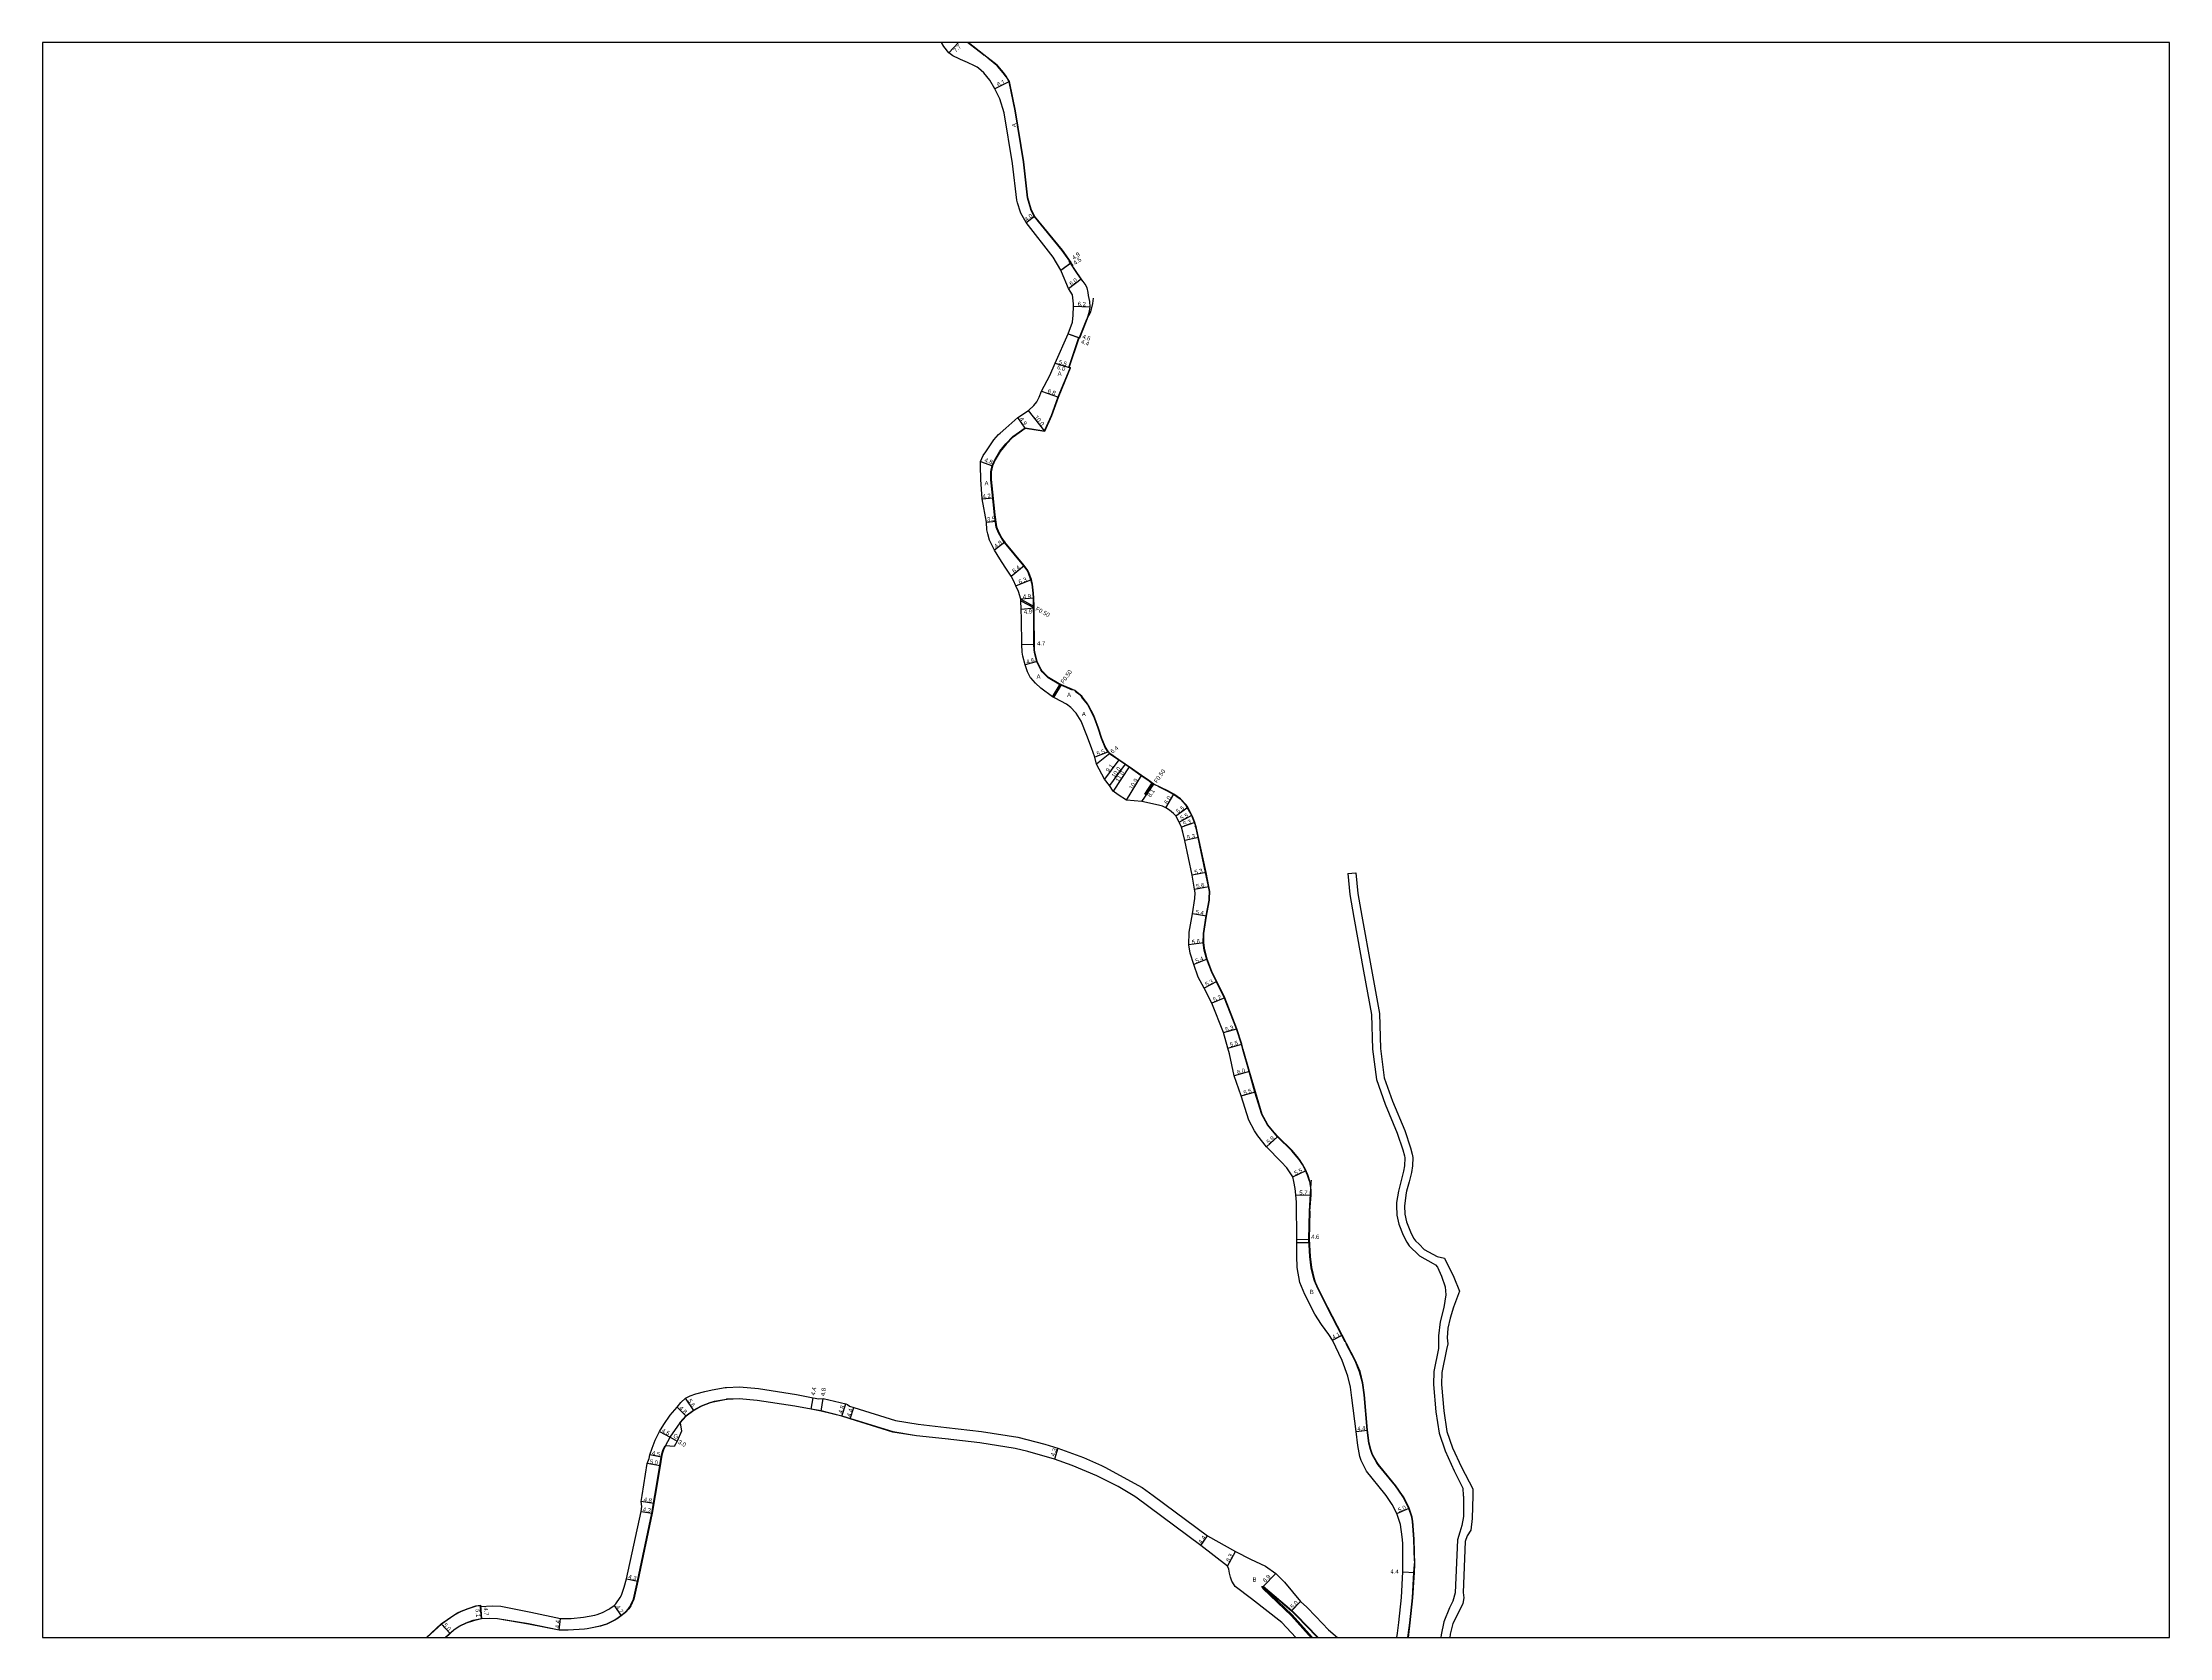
# Model space of a CAD drawing. Header units: metres. Extents: x -28000 to -23998, y -90000 to -87000.
# Drawn here: x -27200 to -26400, y -88200 to -87600 of the extents above; entities that cross this region are included whole.
import ezdxf

# ---------------------------------------------------------------- set-up
doc = ezdxf.new("R2010")
doc.units = ezdxf.units.M
doc.header["$LTSCALE"] = 2.5
for name, color, linetype in [('側溝・桝', 7, 'Continuous'), ('図郭', 7, 'Continuous'), ('幅員', 7, 'Continuous'), ('歩道・分離帯・安全施設', 7, 'Continuous'), ('舗装', 7, 'Continuous'), ('道路', 7, 'Continuous')]:
    doc.layers.add(name, color=color, linetype=linetype)
doc.styles.get("Standard").update_dxf_attribs({"font": ''})
doc.styles.get('Standard').set_extended_font_data('@MS PGothic')

msp = doc.modelspace()

# ---------------------------------------------------------------- linework, layer by layer
at = {"layer": '側溝・桝', "flags": 128}
for points in [[(-26832.05, -87809.46), (-26827.08, -87812.13)], [(-26832.03, -87810.04), (-26827.06, -87812.71)], [(-26820.1, -87846.08), (-26817.21, -87841.42)], [(-26819.68, -87846.36), (-26816.75, -87841.62)], [(-26782.26, -87878.76), (-26785.01, -87883.01), (-26785.43, -87882.73), (-26782.67, -87878.47)], [(-26722.28, -88200), (-26723.5, -88198.78), (-26730, -88191.54), (-26740.65, -88181.37), (-26740.97, -88180.8)]]:
    msp.add_lwpolyline(points, dxfattribs=at)
at = {"layer": '図郭'}
msp.add_lwpolyline([(-27200, -88200), (-26400, -88200), (-26400, -87600), (-27200, -87600)], close=True, dxfattribs=at)
at = {"layer": '幅員', "flags": 128}
for points in [[(-26859.11, -87603.92), (-26855.47, -87600)], [(-26836.33, -87614.7), (-26841.8, -87617.39)], [(-26830.09, -87667.72), (-26826.92, -87665.28)], [(-26817.01, -87685.63), (-26813.07, -87682.8)], [(-26817.01, -87685.63), (-26813.36, -87683)], [(-26814.08, -87692.54), (-26809.3, -87688.92)], [(-26812.17, -87699.14), (-26805.98, -87699.38)], [(-26814.19, -87709.59), (-26810.1, -87711.06)], [(-26814.19, -87709.59), (-26809.86, -87711.15)], [(-26819.07, -87720.6), (-26813.34, -87722.39)], [(-26819.07, -87720.6), (-26813.82, -87722.24)], [(-26824.26, -87731.2), (-26817.82, -87733.36)], [(-26830.39, -87745.07), (-26833.21, -87741.06)], [(-26822.98, -87746.25), (-26829.2, -87738.42)], [(-26847.18, -87757.58), (-26842.67, -87759.21)], [(-26846.6, -87771.67), (-26842.41, -87771.34)], [(-26844.91, -87780.46), (-26841.43, -87780.06)], [(-26838.1, -87787.96), (-26841.89, -87790.91)], [(-26835.69, -87800.77), (-26830.73, -87796.72)], [(-26833.9, -87804.43), (-26828.06, -87802.06)], [(-26827.17, -87809.06), (-26832.05, -87809.46)], [(-26831.6, -87826.43), (-26826.95, -87826.39)], [(-26825.92, -87832.86), (-26830.36, -87834.07)], [(-26799.05, -87866.88), (-26804.17, -87868.89)], [(-26798.52, -87867.49), (-26803.57, -87871.43)], [(-26795.15, -87869.82), (-26800.62, -87877.09)], [(-26792.85, -87871.41), (-26798.74, -87879.49)], [(-26791.24, -87872.52), (-26797.36, -87881.67)], [(-26792.33, -87884.96), (-26786.63, -87875.72)], [(-26786.58, -87885.56), (-26781.99, -87878.95)], [(-26777.47, -87887.95), (-26774.53, -87882.72)], [(-26773.78, -87890.85), (-26769.28, -87887.68)], [(-26772.54, -87893.25), (-26767.68, -87890.66)], [(-26766.62, -87893.41), (-26771.63, -87895.16)], [(-26765.19, -87899.05), (-26770.35, -87900.22)], [(-26762.37, -87912.17), (-26767.56, -87913.22)], [(-26766.72, -87918.55), (-26761.28, -87917.44)], [(-26762.15, -87928.6), (-26767.48, -87927.75)], [(-26763.24, -87938.73), (-26768.79, -87939.48)], [(-26761.98, -87944.88), (-26767.02, -87946.8)], [(-26758.36, -87953.25), (-26763.05, -87955.72)], [(-26755.35, -87959.38), (-26760.15, -87961.38)], [(-26755.86, -87972.47), (-26750.76, -87971.03)], [(-26754.22, -87978.25), (-26748.93, -87976.75)], [(-26746, -87987.07), (-26751.78, -87988.7)], [(-26749.11, -87996.28), (-26743.82, -87994.78)], [(-26739.65, -88015.41), (-26735.35, -88011.51)], [(-26729.76, -88026.69), (-26724.76, -88024.39)], [(-26728.55, -88033.49), (-26722.86, -88033.65)], [(-26728.16, -88050.35), (-26723.62, -88050.17)], [(-26714.83, -88088.22), (-26711.21, -88086.3)], [(-26955.05, -88114.65), (-26958.11, -88109.96)], [(-26910.94, -88114.13), (-26910.16, -88109.85)], [(-26907.19, -88114.81), (-26906.42, -88110.13)], [(-26957.93, -88116.8), (-26961.31, -88113.4)], [(-26899.34, -88116.72), (-26897.91, -88112.14)], [(-26896.17, -88117.72), (-26894.79, -88113.54)], [(-26967.92, -88122.54), (-26963.98, -88124.7)], [(-26963.98, -88124.7), (-26961.35, -88126.15)], [(-26705.95, -88122.49), (-26701.58, -88121.96)], [(-26967.7, -88135.39), (-26972.62, -88134.5)], [(-26967.18, -88132.21), (-26971.58, -88131.28)], [(-26818.07, -88128.8), (-26819.43, -88132.88)], [(-26970.04, -88149.54), (-26974.78, -88148.8)], [(-26690.58, -88153.36), (-26685.98, -88151.41)], [(-26974.9, -88152.56), (-26970.65, -88153.23)], [(-26764.35, -88165.44), (-26761.88, -88161.8)], [(-26754.3, -88173.14), (-26751.26, -88167.62)], [(-26740.93, -88180.79), (-26736.16, -88175.88)], [(-26688.35, -88175.3), (-26684.01, -88175.52)], [(-26980.31, -88177.9), (-26976.11, -88178.8)], [(-27035.28, -88187.89), (-27034.87, -88192.97)], [(-27034.87, -88192.97), (-27035.25, -88188.29)], [(-26984.97, -88187.94), (-26982.38, -88191.85)], [(-26726.78, -88186.42), (-26730.25, -88190.02)], [(-27050.07, -88194.82), (-27046.74, -88198.55)], [(-27005.66, -88197.24), (-27005.15, -88192.87)]]:
    msp.add_lwpolyline(points, dxfattribs=at)
at = {"layer": '幅員'}
msp.add_lwpolyline([(-26831.94, -87813.13), (-26827.06, -87812.71)], dxfattribs=at)
at = {"layer": '歩道・分離帯・安全施設', "flags": 128}
for points in [[(-26845.77, -87604.93), (-26846.07, -87604.69), (-26852.14, -87600)], [(-26812.37, -87683.97), (-26816.54, -87678.25), (-26827.05, -87665.36), (-26828.21, -87662.94), (-26828.3, -87662.71), (-26829.5, -87658.47), (-26831.06, -87644.88), (-26834.16, -87625.74), (-26836.47, -87614.75), (-26837.36, -87613.19), (-26837.6, -87612.85), (-26838.73, -87611.38), (-26840.82, -87608.88), (-26841.06, -87608.64), (-26844.5, -87605.92)], [(-26814.04, -87682.26), (-26810.81, -87687.07), (-26808.96, -87689.63)], [(-26809.95, -87710.95), (-26807.18, -87704.09), (-26805.76, -87701.35), (-26804.96, -87698.12), (-26804.67, -87696.23)], [(-26813.96, -87722.19), (-26810.24, -87711.01)], [(-26822.95, -87745.8), (-26820.56, -87740.27), (-26817.96, -87733.3), (-26813.53, -87722.48)], [(-26812.57, -87843.58), (-26817.72, -87841.37), (-26821.78, -87839.01), (-26823.55, -87837.25), (-26823.95, -87836.77), (-26824.55, -87835.95), (-26825.93, -87833.27), (-26826.06, -87832.9), (-26826.88, -87829.51), (-26827.02, -87828.36), (-26827.1, -87826.4), (-26827.11, -87816.05), (-26827.21, -87812.71), (-26827.32, -87809.07), (-26827.38, -87807.17), (-26827.82, -87803.74), (-26828.21, -87802.1), (-26829.32, -87799.21), (-26829.78, -87798.36), (-26830.85, -87796.81), (-26838.22, -87788.05), (-26838.75, -87787.3), (-26839.27, -87786.48), (-26840.44, -87784.45), (-26841.28, -87782.27), (-26841.92, -87777.69), (-26842.78, -87769.17), (-26843.31, -87764.45), (-26843.28, -87761.54), (-26842.81, -87759.16), (-26841.82, -87756.94), (-26839.9, -87753.78), (-26837.66, -87750.97), (-26835, -87748.23)], [(-26835, -87748.23), (-26830.43, -87744.91), (-26823.37, -87746.03)], [(-26808.81, -87846.63), (-26809.25, -87846.05), (-26809.72, -87845.57), (-26811.56, -87844.1)], [(-26799.13, -87867.02), (-26799.17, -87866.97), (-26800.27, -87865.14), (-26801.67, -87861.82), (-26802.93, -87857.99), (-26804.31, -87854.22), (-26804.85, -87853), (-26806.68, -87849.45), (-26807.01, -87848.92), (-26808.81, -87846.63)], [(-26781.38, -87879.4), (-26782.07, -87879.07), (-26783.53, -87878.06), (-26783.94, -87877.77), (-26786.72, -87875.85), (-26791.33, -87872.64), (-26792.94, -87871.53), (-26795.23, -87869.94), (-26798.63, -87867.6), (-26798.64, -87867.59)], [(-26768.01, -87890.36), (-26769.41, -87887.76), (-26770, -87886.86), (-26770.1, -87886.74), (-26772, -87884.69), (-26772.1, -87884.6), (-26774.61, -87882.85), (-26776.85, -87881.64), (-26780.43, -87879.88)], [(-26766.6, -87894.01), (-26766.77, -87893.45), (-26767.46, -87891.48), (-26767.62, -87891.14)], [(-26728.16, -88019.18), (-26730.05, -88016.93), (-26735.46, -88011.62), (-26736.79, -88010.21), (-26739.19, -88007.28), (-26739.41, -88006.95), (-26741.34, -88003.29), (-26743.96, -87994.82), (-26746.15, -87987.11), (-26748.49, -87978.84), (-26749.07, -87976.8), (-26750.9, -87971.08), (-26755.49, -87959.44), (-26758.5, -87953.32), (-26760.37, -87949.52), (-26762.12, -87944.92), (-26763.02, -87941.5), (-26763.4, -87938.74), (-26763.35, -87935.19), (-26762.29, -87928.58), (-26761.24, -87922.63), (-26761.17, -87922.02), (-26761.08, -87919.43), (-26761.42, -87917.47), (-26762.52, -87912.2), (-26765.33, -87899.08), (-26766.13, -87895.54), (-26766.4, -87894.68)], [(-26723.48, -88028.38), (-26724.18, -88026.06), (-26725.07, -88024.07), (-26726.15, -88022.02), (-26727.35, -88020.25), (-26728.16, -88019.18)], [(-26721.57, -88065.83), (-26721.8, -88065.12), (-26722.85, -88060.9), (-26723.38, -88056.73), (-26723.77, -88050.17), (-26723.45, -88039.57), (-26722.8, -88029.03), (-26722.68, -88028.02)], [(-26710.03, -88088.84), (-26711.34, -88086.37), (-26716.74, -88076), (-26720.36, -88068.72), (-26721.57, -88065.83)], [(-26688.61, -88146.62), (-26691.07, -88142.98), (-26697.65, -88135), (-26698.11, -88134.31), (-26699.83, -88131.18), (-26700.51, -88129.33), (-26701.14, -88126.91), (-26701.73, -88121.98), (-26702.85, -88108.75), (-26703.5, -88104.22), (-26704.6, -88100.05), (-26706.26, -88095.93), (-26709.68, -88089.49)], [(-26960.31, -88119.11), (-26958.03, -88116.68), (-26955.13, -88114.52), (-26952.18, -88112.84), (-26948.9, -88111.65), (-26947.23, -88111.16), (-26942.73, -88110.31), (-26942.56, -88110.29), (-26937.98, -88110.07), (-26931.19, -88110.69), (-26917.08, -88112.85), (-26910.92, -88113.98), (-26907.16, -88114.67), (-26899.3, -88116.58), (-26896.13, -88117.57), (-26880.21, -88122.56), (-26871.26, -88124.03), (-26860.52, -88125.12), (-26859.21, -88125.28)], [(-26969.71, -88146.62), (-26967.85, -88135.36), (-26967.32, -88132.18), (-26967.04, -88130.94), (-26966.54, -88129.33), (-26965.86, -88127.86)], [(-27048.58, -88200), (-27048.44, -88199.87), (-27045.3, -88197.07), (-27043.1, -88195.58), (-27040.65, -88194.46), (-27038.01, -88193.54), (-27034.89, -88192.82), (-27031.86, -88192.77), (-27028.84, -88192.81), (-27017.22, -88194.79), (-27005.64, -88197.09), (-27002.28, -88197.16), (-26996.18, -88196.77), (-26995.2, -88196.64), (-26990.21, -88195.67), (-26987.81, -88194.83), (-26985.01, -88193.47), (-26983.98, -88192.83), (-26982.47, -88191.73), (-26980.87, -88190.46), (-26979.56, -88189.1), (-26979.09, -88188.42), (-26978.85, -88188.01), (-26977.78, -88185.55), (-26976.25, -88178.77), (-26970.79, -88153.2), (-26970.19, -88149.52), (-26969.71, -88146.62)], [(-26684.02, -88171.17), (-26684.18, -88162.96), (-26684.69, -88156.32), (-26684.95, -88154.76), (-26686.12, -88151.47), (-26688.15, -88147.3), (-26688.61, -88146.62)], [(-26686.43, -88200), (-26685.78, -88194.45), (-26684.7, -88185.06), (-26684.16, -88175.51), (-26683.99, -88172.51), (-26684, -88172.2)], [(-26740.83, -88180.69), (-26730.15, -88189.91), (-26727.96, -88191.98)], [(-27035.42, -88188.06), (-27036.93, -88188.2), (-27039.86, -88189.19), (-27042.49, -88190.29), (-27043.8, -88190.89), (-27045.25, -88191.72), (-27049.98, -88194.94), (-27055.42, -88200)], [(-26727.96, -88191.98), (-26724.57, -88195.52), (-26720.23, -88200)]]:
    msp.add_lwpolyline(points, dxfattribs=at)
at = {"layer": '舗装'}
msp.add_lwpolyline([(-26723.54, -88051.57), (-26728.17, -88051.59)], dxfattribs=at)
at = {"layer": '舗装', "flags": 128}
msp.add_lwpolyline([(-26965.72, -88127.92), (-26963.98, -88124.7), (-26960.21, -88119.23)], dxfattribs=at)
at = {"layer": '道路', "flags": 128}
for points in [[(-26819.17, -87846.63), (-26819.68, -87846.36), (-26819.82, -87846.29), (-26820.1, -87846.08), (-26824.47, -87842.87), (-26826.52, -87841.06), (-26828.32, -87839.03), (-26828.37, -87838.96), (-26829.53, -87836.69), (-26830.36, -87834.07), (-26831.3, -87830.79), (-26831.54, -87829.32), (-26831.6, -87826.43), (-26831.79, -87816.87), (-26831.94, -87813.13), (-26832.03, -87810.04), (-26832.05, -87809.46), (-26832.96, -87806.55), (-26833.9, -87804.43), (-26834.83, -87802.41), (-26835.69, -87800.77), (-26837.98, -87797.37), (-26839.88, -87794.2), (-26841.89, -87790.91), (-26843.79, -87787.2), (-26844.42, -87784.84), (-26844.81, -87783.3), (-26844.91, -87780.46), (-26846.6, -87771.67), (-26847.08, -87764.43), (-26847.25, -87759.23), (-26847.18, -87757.58), (-26846.16, -87755.41), (-26845.24, -87753.98), (-26842.18, -87749.47), (-26840.39, -87747.46), (-26839.86, -87746.94), (-26837.67, -87745.03), (-26833.21, -87741.06), (-26829.2, -87738.42), (-26827.18, -87736.55), (-26826.06, -87735.16), (-26825.17, -87733.4), (-26824.26, -87731.2), (-26821.17, -87725.25), (-26819.07, -87720.6), (-26814.19, -87709.59), (-26812.64, -87705.16), (-26812.34, -87702.62), (-26812.17, -87699.14), (-26812.21, -87698.32), (-26812.66, -87694.94), (-26814.08, -87692.54), (-26816.71, -87686.31), (-26817.01, -87685.63), (-26819.87, -87680.73), (-26830.09, -87667.72), (-26832, -87664.24), (-26832.17, -87663.87), (-26833.35, -87660.29), (-26833.58, -87659.33), (-26835.17, -87645.45), (-26838.24, -87626.5), (-26839.96, -87621.18), (-26841.8, -87617.39), (-26843.67, -87614.21), (-26845.89, -87611.41), (-26848.01, -87609.69), (-26848.52, -87609.33), (-26849.47, -87608.74), (-26852.1, -87607.5), (-26854.77, -87606.33), (-26855.17, -87606.11), (-26857.63, -87604.99), (-26859.11, -87603.92), (-26861.04, -87601.45), (-26861.88, -87600)], [(-26834.9, -87748.34), (-26830.39, -87745.07), (-26822.98, -87746.25), (-26820.42, -87740.32), (-26817.82, -87733.36), (-26813.34, -87722.39), (-26813.82, -87722.24), (-26810.1, -87711.06), (-26809.86, -87711.15), (-26807.04, -87704.13), (-26806.17, -87701.07), (-26805.98, -87699.38), (-26806.13, -87697.45), (-26806.53, -87695.13), (-26806.74, -87694), (-26807.1, -87692.25), (-26807.86, -87690.86), (-26809.3, -87688.92), (-26813.36, -87683), (-26813.07, -87682.8), (-26816.42, -87678.16), (-26826.92, -87665.28), (-26828.08, -87662.88), (-26828.16, -87662.66), (-26829.35, -87658.44), (-26830.91, -87644.86), (-26834.01, -87625.72), (-26836.33, -87614.7), (-26837.24, -87613.11), (-26837.48, -87612.76), (-26838.61, -87611.28), (-26840.71, -87608.78), (-26840.96, -87608.53), (-26845.98, -87604.57), (-26851.89, -87600)], [(-26834.9, -87748.34), (-26837.55, -87751.07), (-26839.78, -87753.87), (-26841.69, -87757.01), (-26842.67, -87759.21), (-26843.13, -87761.56), (-26843.16, -87764.44), (-26842.63, -87769.15), (-26841.77, -87777.67), (-26841.13, -87782.23), (-26840.31, -87784.38), (-26839.14, -87786.4), (-26838.62, -87787.21), (-26838.1, -87787.96)], [(-26808.62, -87846.63), (-26809.14, -87845.95), (-26809.62, -87845.46), (-26811.73, -87843.77), (-26816.75, -87841.62), (-26817.21, -87841.42), (-26817.65, -87841.24), (-26821.69, -87838.89), (-26823.44, -87837.15), (-26823.83, -87836.68), (-26824.42, -87835.87), (-26825.79, -87833.21), (-26825.92, -87832.86), (-26826.73, -87829.48), (-26826.88, -87828.35), (-26826.95, -87826.39), (-26826.96, -87816.04), (-26827.06, -87812.71), (-26827.08, -87812.13), (-26827.17, -87809.06), (-26827.23, -87807.16), (-26827.67, -87803.71), (-26828.06, -87802.06), (-26829.18, -87799.14), (-26829.66, -87798.28), (-26830.73, -87796.72), (-26838.1, -87787.96)], [(-26694.67, -88146.62), (-26695.12, -88145.98), (-26701.96, -88137.42), (-26702.09, -88137.21), (-26704, -88133.46), (-26704.56, -88131.89), (-26705.29, -88127.79), (-26705.95, -88122.49), (-26707.48, -88109.88), (-26708.08, -88105.86), (-26709.02, -88101.69), (-26711.2, -88095.82), (-26714.83, -88088.22), (-26716.21, -88086.04), (-26718.92, -88082.27), (-26721.51, -88078.42), (-26725.23, -88070.95), (-26727.1, -88066.48), (-26728.04, -88060.79), (-26728.21, -88056.46), (-26728.16, -88050.35), (-26728.4, -88036.26), (-26728.55, -88033.49), (-26728.79, -88031.1), (-26729.39, -88028.42), (-26729.76, -88026.69), (-26732.04, -88023.39), (-26734.06, -88021.13), (-26739.65, -88015.41), (-26742.9, -88011.33), (-26744.2, -88009.42), (-26746.3, -88005.37), (-26749.11, -87996.28), (-26751.78, -87988.7), (-26753.6, -87980.46), (-26754.22, -87978.25), (-26755.86, -87972.47), (-26760.15, -87961.38), (-26763.05, -87955.72), (-26765.28, -87951.66), (-26767.02, -87946.8), (-26768.28, -87942.54), (-26768.79, -87939.48), (-26768.69, -87934.73), (-26767.48, -87927.75), (-26766.57, -87922.04), (-26766.56, -87921.99), (-26766.46, -87919.83), (-26766.72, -87918.55), (-26767.56, -87913.22), (-26770.35, -87900.22), (-26771.04, -87897.03), (-26771.63, -87895.16), (-26772.39, -87893.59), (-26772.54, -87893.25), (-26773.78, -87890.85), (-26774.59, -87890), (-26776.13, -87888.75), (-26777.47, -87887.95), (-26778.74, -87887.33), (-26780.25, -87886.87), (-26786.58, -87885.56), (-26792.33, -87884.96), (-26795.48, -87883.06), (-26797.36, -87881.67), (-26798.74, -87879.49), (-26800.62, -87877.09), (-26803.57, -87871.43), (-26804.17, -87868.89), (-26805.45, -87865.27), (-26807.24, -87860.64), (-26809.39, -87855.28), (-26811.25, -87852.28), (-26811.43, -87852.02), (-26813.2, -87850.11), (-26814.9, -87848.84), (-26819.17, -87846.63)], [(-26728.04, -88019.08), (-26729.94, -88016.82), (-26735.35, -88011.51), (-26736.67, -88010.11), (-26739.07, -88007.19), (-26739.28, -88006.87), (-26741.21, -88003.23), (-26743.82, -87994.78), (-26746, -87987.07), (-26748.35, -87978.8), (-26748.93, -87976.75), (-26750.76, -87971.03), (-26755.35, -87959.38), (-26758.36, -87953.25), (-26760.23, -87949.46), (-26761.98, -87944.88), (-26762.87, -87941.47), (-26763.24, -87938.73), (-26763.2, -87935.2), (-26762.15, -87928.6), (-26761.09, -87922.66), (-26761.02, -87922.03), (-26760.93, -87919.41), (-26761.28, -87917.44), (-26762.37, -87912.17), (-26765.19, -87899.05), (-26765.99, -87895.51), (-26766.62, -87893.41), (-26767.32, -87891.43), (-26767.68, -87890.66), (-26769.28, -87887.68), (-26769.88, -87886.77), (-26769.99, -87886.64), (-26771.89, -87884.58), (-26772.01, -87884.48), (-26774.53, -87882.72), (-26776.78, -87881.51), (-26781.99, -87878.95), (-26783.44, -87877.94), (-26783.86, -87877.65), (-26786.63, -87875.72), (-26791.24, -87872.52), (-26792.85, -87871.41), (-26795.15, -87869.82), (-26798.52, -87867.49), (-26799.05, -87866.88), (-26800.14, -87865.07), (-26801.53, -87861.77), (-26802.79, -87857.95), (-26804.17, -87854.17), (-26804.71, -87852.93), (-26806.55, -87849.37), (-26806.89, -87848.84), (-26808.62, -87846.63)], [(-26708.99, -87912.65), (-26706, -87912.38)], [(-26708.99, -87912.65), (-26708.28, -87920.46), (-26706.75, -87929.13), (-26703.14, -87949.29), (-26700.09, -87965.59), (-26699.71, -87978.71), (-26698.3, -87990.15), (-26694.98, -87999.33), (-26690.47, -88010.34), (-26688.31, -88016.61), (-26687.75, -88018.77), (-26687.64, -88019.61), (-26687.75, -88022.62), (-26688.04, -88024.52), (-26690.03, -88032.12), (-26690.68, -88036.4), (-26690.76, -88037.45), (-26690.62, -88041.11), (-26689.83, -88044.58), (-26688.19, -88048.72), (-26686.91, -88051.26), (-26686.01, -88052.62), (-26682.26, -88056.26)], [(-26706, -87912.38), (-26705.3, -87920.07), (-26703.78, -87928.66), (-26700.19, -87948.76), (-26697.1, -87965.27), (-26696.72, -87978.49), (-26695.37, -87989.45), (-26692.18, -87998.25), (-26687.66, -88009.28), (-26685.42, -88015.79), (-26684.79, -88018.16), (-26684.61, -88019.4), (-26684.72, -88022.63), (-26685.07, -88025.03), (-26685.97, -88028.6), (-26686.97, -88032.16), (-26687.08, -88032.7), (-26687.75, -88037.59), (-26687.63, -88040.71), (-26686.96, -88043.69), (-26685.47, -88047.43), (-26684.28, -88049.77), (-26683.61, -88050.77), (-26682.26, -88052.08)], [(-26723.33, -88028.34), (-26724.04, -88026), (-26724.93, -88024.01), (-26726.03, -88021.95), (-26727.23, -88020.16), (-26728.04, -88019.08)], [(-26723.3, -88039.57), (-26722.86, -88033.65), (-26722.89, -88031.77), (-26723.33, -88028.34)], [(-26723.3, -88039.57), (-26723.62, -88050.17), (-26723.23, -88056.72), (-26722.7, -88060.88), (-26721.66, -88065.07), (-26721.43, -88065.78)], [(-26682.26, -88052.08), (-26680.29, -88054), (-26675.44, -88056.68), (-26672.68, -88057.28), (-26669.22, -88064.43), (-26667.03, -88069.67), (-26669.26, -88075.73), (-26670.52, -88079.89), (-26671.44, -88083.67), (-26671.65, -88087.23), (-26671.4, -88089.58), (-26671.97, -88091.64)], [(-26682.26, -88056.26), (-26682.08, -88056.44), (-26676.91, -88059.29), (-26676.05, -88059.78), (-26675.35, -88060.72), (-26673.84, -88064.03), (-26672.46, -88068.04), (-26672.19, -88071.11), (-26672.93, -88075.86), (-26674.33, -88081.29), (-26674.95, -88086.57), (-26674.97, -88091.35), (-26676.65, -88100), (-26676.81, -88104.89), (-26675.88, -88115.12), (-26674.67, -88123.2), (-26672.49, -88129.82), (-26669.02, -88137.28), (-26665.83, -88143.84), (-26665.6, -88146.63)], [(-26688.43, -88146.62), (-26690.95, -88142.9), (-26697.53, -88134.91), (-26697.98, -88134.23), (-26699.7, -88131.11), (-26700.36, -88129.29), (-26700.99, -88126.88), (-26701.58, -88121.96), (-26702.71, -88108.73), (-26703.35, -88104.19), (-26704.46, -88100), (-26706.13, -88095.87), (-26711.21, -88086.3), (-26716.61, -88075.93), (-26720.22, -88068.66), (-26721.43, -88065.78)], [(-26671.97, -88091.64), (-26673.65, -88100.34), (-26673.8, -88104.8), (-26672.9, -88114.76), (-26671.74, -88122.5), (-26669.7, -88128.72), (-26666.33, -88135.93), (-26662.01, -88144.04), (-26662.06, -88146.63)], [(-26974.45, -88146.62), (-26972.62, -88134.5), (-26971.88, -88132.69), (-26971.58, -88131.28), (-26970.71, -88128.78), (-26969.51, -88125.78), (-26967.92, -88122.54), (-26966.31, -88119.89), (-26963.9, -88116.34), (-26961.31, -88113.4), (-26959.98, -88111.66), (-26958.11, -88109.96), (-26956.35, -88109.08), (-26954.26, -88108.36), (-26950.87, -88107.47), (-26948.08, -88106.87), (-26943.3, -88105.98), (-26942.78, -88105.92), (-26937.89, -88105.71), (-26930.66, -88106.37), (-26916.36, -88108.56), (-26910.16, -88109.85), (-26908.02, -88110.2), (-26906.42, -88110.13), (-26897.91, -88112.14), (-26897.27, -88112.3), (-26896.5, -88112.99), (-26894.79, -88113.54), (-26879.2, -88118.32), (-26870.67, -88119.71), (-26860.03, -88121), (-26846.82, -88122.55), (-26833.22, -88124.67), (-26823.04, -88127.24), (-26818.07, -88128.8), (-26808.48, -88132.31), (-26801.63, -88135.29), (-26800.42, -88135.88), (-26786.37, -88143.61), (-26782.31, -88146.62)], [(-26789.73, -88146.62), (-26795.46, -88143.2), (-26802.48, -88139.65), (-26803.45, -88139.19), (-26812.71, -88135.28), (-26819.43, -88132.88), (-26829.35, -88129.99), (-26834.12, -88128.88), (-26847.4, -88126.82), (-26860.53, -88125.27), (-26871.28, -88124.18), (-26880.24, -88122.71), (-26896.17, -88117.72), (-26899.34, -88116.72), (-26907.19, -88114.81), (-26910.94, -88114.13), (-26917.1, -88113), (-26931.21, -88110.84), (-26937.98, -88110.22), (-26942.55, -88110.44), (-26942.7, -88110.46), (-26947.19, -88111.31), (-26948.86, -88111.79), (-26952.12, -88112.98), (-26955.05, -88114.65), (-26957.93, -88116.8), (-26960.21, -88119.23), (-26959.62, -88122.37), (-26961.35, -88126.15), (-26962.44, -88128.17), (-26965.72, -88127.92), (-26966.4, -88129.38), (-26966.89, -88130.98), (-26967.18, -88132.21), (-26967.7, -88135.39), (-26969.56, -88146.62)], [(-27055.64, -88200), (-27050.07, -88194.82), (-27045.33, -88191.59), (-27043.87, -88190.75), (-27042.55, -88190.15), (-27039.91, -88189.05), (-27036.97, -88188.06), (-27035.28, -88187.89), (-27035.25, -88188.29), (-27030.89, -88188.08), (-27027.64, -88188.22), (-27016.36, -88190.53), (-27005.15, -88192.87), (-27001.14, -88192.87), (-26996.47, -88192.41), (-26992.22, -88191.63), (-26991.37, -88191.4), (-26989.35, -88190.62), (-26986.99, -88189.33), (-26986.67, -88189.14), (-26984.97, -88187.94), (-26984.33, -88187.29), (-26982.68, -88184.98), (-26982.27, -88184.14), (-26981.17, -88181.07), (-26980.31, -88177.9), (-26974.9, -88152.56), (-26974.53, -88150.7), (-26974.78, -88148.8), (-26974.45, -88146.62)], [(-26969.56, -88146.62), (-26970.04, -88149.54), (-26970.65, -88153.23), (-26976.11, -88178.8), (-26977.64, -88185.6), (-26978.71, -88188.08), (-26978.97, -88188.5), (-26979.44, -88189.19), (-26980.77, -88190.57), (-26982.38, -88191.85), (-26983.89, -88192.96), (-26984.94, -88193.6), (-26987.75, -88194.97), (-26990.17, -88195.81), (-26995.18, -88196.79), (-26996.17, -88196.92), (-27002.27, -88197.31), (-27005.66, -88197.24), (-27017.25, -88194.94), (-27028.85, -88192.96)], [(-26745.29, -88185.5), (-26751.4, -88180.83), (-26752.41, -88179.2), (-26752.62, -88178.78), (-26753.22, -88177.33), (-26753.54, -88175.8), (-26753.82, -88174.27), (-26754.3, -88173.14), (-26764.35, -88165.44), (-26788.72, -88147.23), (-26789.73, -88146.62)], [(-26782.31, -88146.62), (-26761.88, -88161.8), (-26751.26, -88167.62), (-26745.69, -88170.49), (-26740.02, -88173.22), (-26736.16, -88175.88), (-26732.9, -88179.18), (-26726.78, -88186.42)], [(-26690.56, -88200), (-26690.32, -88198.32), (-26689.84, -88194.43), (-26688.84, -88185.01), (-26688.35, -88175.3), (-26688.41, -88164.5), (-26688.62, -88162.18), (-26689.25, -88157.49), (-26690.58, -88153.36), (-26692.31, -88150), (-26694.67, -88146.62)], [(-26686.28, -88200), (-26685.63, -88194.46), (-26684.55, -88185.07), (-26684.01, -88175.52), (-26683.84, -88172.51), (-26684.03, -88162.96), (-26684.54, -88156.31), (-26684.8, -88154.72), (-26685.98, -88151.41), (-26688.02, -88147.23), (-26688.43, -88146.62)], [(-26665.6, -88146.63), (-26665.57, -88146.93), (-26665.54, -88154.55), (-26666.15, -88157.87), (-26666.86, -88160.44), (-26667.85, -88163.3), (-26668.67, -88183.25), (-26669.55, -88186.32), (-26670.78, -88188.85), (-26672.91, -88194.14), (-26673.99, -88199.07), (-26674.09, -88200)], [(-26662.06, -88146.63), (-26662.24, -88155.26), (-26662.77, -88159.69), (-26664.15, -88161.78), (-26664.87, -88163.86), (-26665.66, -88183.1), (-26665.37, -88185.07), (-26665.73, -88187.16), (-26667.29, -88190.37), (-26669.52, -88194.74), (-26670.52, -88198.8), (-26670.7, -88200)], [(-26741.38, -88180.88), (-26740.97, -88180.8), (-26740.93, -88180.79), (-26730.25, -88190.02), (-26728.06, -88192.09)], [(-26722.84, -88200), (-26723.79, -88199.05), (-26730.29, -88191.82), (-26740.96, -88181.62), (-26741.38, -88180.88)], [(-26728.63, -88200), (-26733.87, -88194.35), (-26745.29, -88185.5)], [(-26726.78, -88186.42), (-26724.45, -88188.63), (-26721.08, -88192.16), (-26716.29, -88197.09), (-26712.94, -88200)], [(-27028.85, -88192.96), (-27031.86, -88192.92), (-27034.87, -88192.97), (-27037.96, -88193.69), (-27040.6, -88194.6), (-27043.03, -88195.71), (-27045.21, -88197.19), (-27048.34, -88199.98), (-27048.37, -88200)], [(-26728.06, -88192.09), (-26724.68, -88195.62), (-26720.44, -88200)]]:
    msp.add_lwpolyline(points, dxfattribs=at)

# ---------------------------------------------------------------- texts
at = {"layer": '側溝・桝'}
for rotation, p in [(331.73447, (-26826.67, -87813.54)), (55.24336, (-26815.89, -87841.33)), (55.24336, (-26780.8, -87878.73))]:
    msp.add_text('F0.50', height=1.6, rotation=rotation, dxfattribs=at).set_placement(p)
at = {"layer": '幅員'}
for s, rotation, p in [('7.7', 47.12229, (-26856.39, -87603.91)), ('6.1', 26.13333, (-26840.54, -87616.66)), ('4.0', 37.64548, (-26829.84, -87667.4)), ('4.9', 35.73992, (-26812.12, -87681.81)), ('4.5', 35.73992, (-26811.55, -87683.81)), ('6.0', 37.14236, (-26813.02, -87691.61)), ('6.2', 357.81718, (-26810.67, -87699.1)), ('4.4', 340.19321, (-26809.56, -87713.14)), ('4.6', 340.19321, (-26809.05, -87711.2)), ('5.5', 342.71244, (-26817.94, -87720.85)), ('6.0', 342.71244, (-26818.52, -87722.75)), ('6.8', 341.48753, (-26822.14, -87731.8)), ('4.9', 305.21052, (-26832.64, -87741.7)), ('10.0', 308.50298, (-26827.01, -87741.02)), ('4.8', 340.20105, (-26845.87, -87757.68)), ('4.2', 4.40966, (-26846.35, -87771.51)), ('3.5', 6.60538, (-26844.68, -87780.2)), ('4.8', 37.87749, (-26841.32, -87790.34)), ('6.4', 39.24063, (-26834.51, -87799.68)), ('6.3', 22.13433, (-26832.5, -87803.75)), ('4.9', 4.64486, (-26831.21, -87809.29)), ('4.9', 4.9776, (-26830.82, -87814.99)), ('4.6', 15.30169, (-26829.71, -87833.79)), ('4.7', 0.41195, (-26825.92, -87826.83)), ('5.5', 21.38041, (-26803.13, -87868.38)), ('9.1', 53.01091, (-26798.93, -87874.67)), ('6.4', 37.98077, (-26797.56, -87867.56)), ('10.0', 53.93424, (-26796.82, -87876.68)), ('11.0', 56.25334, (-26795.27, -87878.37)), ('10.9', 58.33667, (-26790.1, -87881.15)), ('8.1', 55.24334, (-26783.26, -87884.08)), ('6.0', 60.72338, (-26776.87, -87886.68)), ('5.5', 35.19951, (-26772.9, -87890.11)), ('5.5', 27.97673, (-26771.57, -87892.62)), ('5.3', 19.28828, (-26770.67, -87894.72)), ('5.3', 12.79839, (-26769.35, -87899.89)), ('5.3', 11.47179, (-26766.55, -87912.91)), ('5.6', 11.45367, (-26765.89, -87918.25)), ('5.4', 350.93661, (-26766.38, -87927.83)), ('5.6', 7.7275, (-26767.62, -87939.22)), ('5.4', 20.90853, (-26766.03, -87946.32)), ('5.3', 27.78029, (-26762.17, -87955.14)), ('5.2', 22.59625, (-26759.27, -87960.9)), ('5.3', 15.83002, (-26754.88, -87972.09)), ('5.5', 15.82932, (-26753.14, -87977.84)), ('6.0', 15.83548, (-26750.46, -87988.23)), ('5.5', 15.8379, (-26748.03, -87995.87)), ('5.8', 42.20361, (-26738.75, -88014.46)), ('5.5', 24.76065, (-26728.76, -88026.12)), ('5.7', 358.43667, (-26727.3, -88033.42)), ('4.6', 2.30691, (-26722.8, -88050.16)), ('4.1', 27.96491, (-26714.48, -88087.92)), ('5.6', 303.21313, (-26957.37, -88110.91)), ('4.4', 79.61869, (-26909.5, -88109.06)), ('4.8', 80.64084, (-26905.81, -88109.29)), ('4.8', 314.87487, (-26960.68, -88113.89)), ('4.8', 72.60271, (-26899.2, -88115.93)), ('4.4', 71.72627, (-26896.08, -88117.11)), ('4.5', 331.27291, (-26967.31, -88122.65)), ('3.0', 331.27291, (-26961.17, -88126.93)), ('4.4', 6.86206, (-26705.37, -88122.32)), ('5.0', 349.75671, (-26971.72, -88134.56)), ('4.5', 348.18962, (-26970.92, -88131.32)), ('4.3', 71.5903, (-26819.39, -88132)), ('4.3', 351.12948, (-26974.34, -88152.55)), ('4.8', 351.13, (-26973.98, -88148.83)), ('5.0', 22.92834, (-26689.79, -88152.91)), ('4.4', 55.72881, (-26764.1, -88164.89)), ('6.3', 61.12679, (-26753.64, -88171.73)), ('4.4', 357.11182, (-26693.04, -88175.91)), ('4.3', 347.93009, (-26979.75, -88177.92)), ('6.9', 45.85887, (-26740.07, -88179.5)), ('5.1', 274.60753, (-27037.15, -88189.32)), ('4.7', 274.60753, (-27034.07, -88188.75)), ('4.7', 303.53004, (-26984.48, -88188.51)), ('5.0', 46.15342, (-26729.7, -88189.31)), ('5.0', 311.8165, (-27049.4, -88195.43)), ('4.4', 83.29759, (-27005.69, -88196.63))]:
    msp.add_text(s, height=1.6, rotation=rotation, dxfattribs=at).set_placement(p)
at = {"layer": '舗装'}
for s, p in [('Ａ', (-26835.72, -87631.94)), ('A', (-26818.19, -87725.29)), ('A', (-26845.67, -87766.59)), ('A', (-26826.1, -87839.29)), ('A', (-26814.63, -87846.2)), ('A', (-26809.08, -87853.39)), ('B', (-26723.34, -88070.79)), ('G', (-26962.67, -88125.13)), ('B', (-26744.87, -88178.97))]:
    msp.add_text(s, height=1.6, dxfattribs=at).set_placement(p)

doc.saveas('drawing.dxf')
